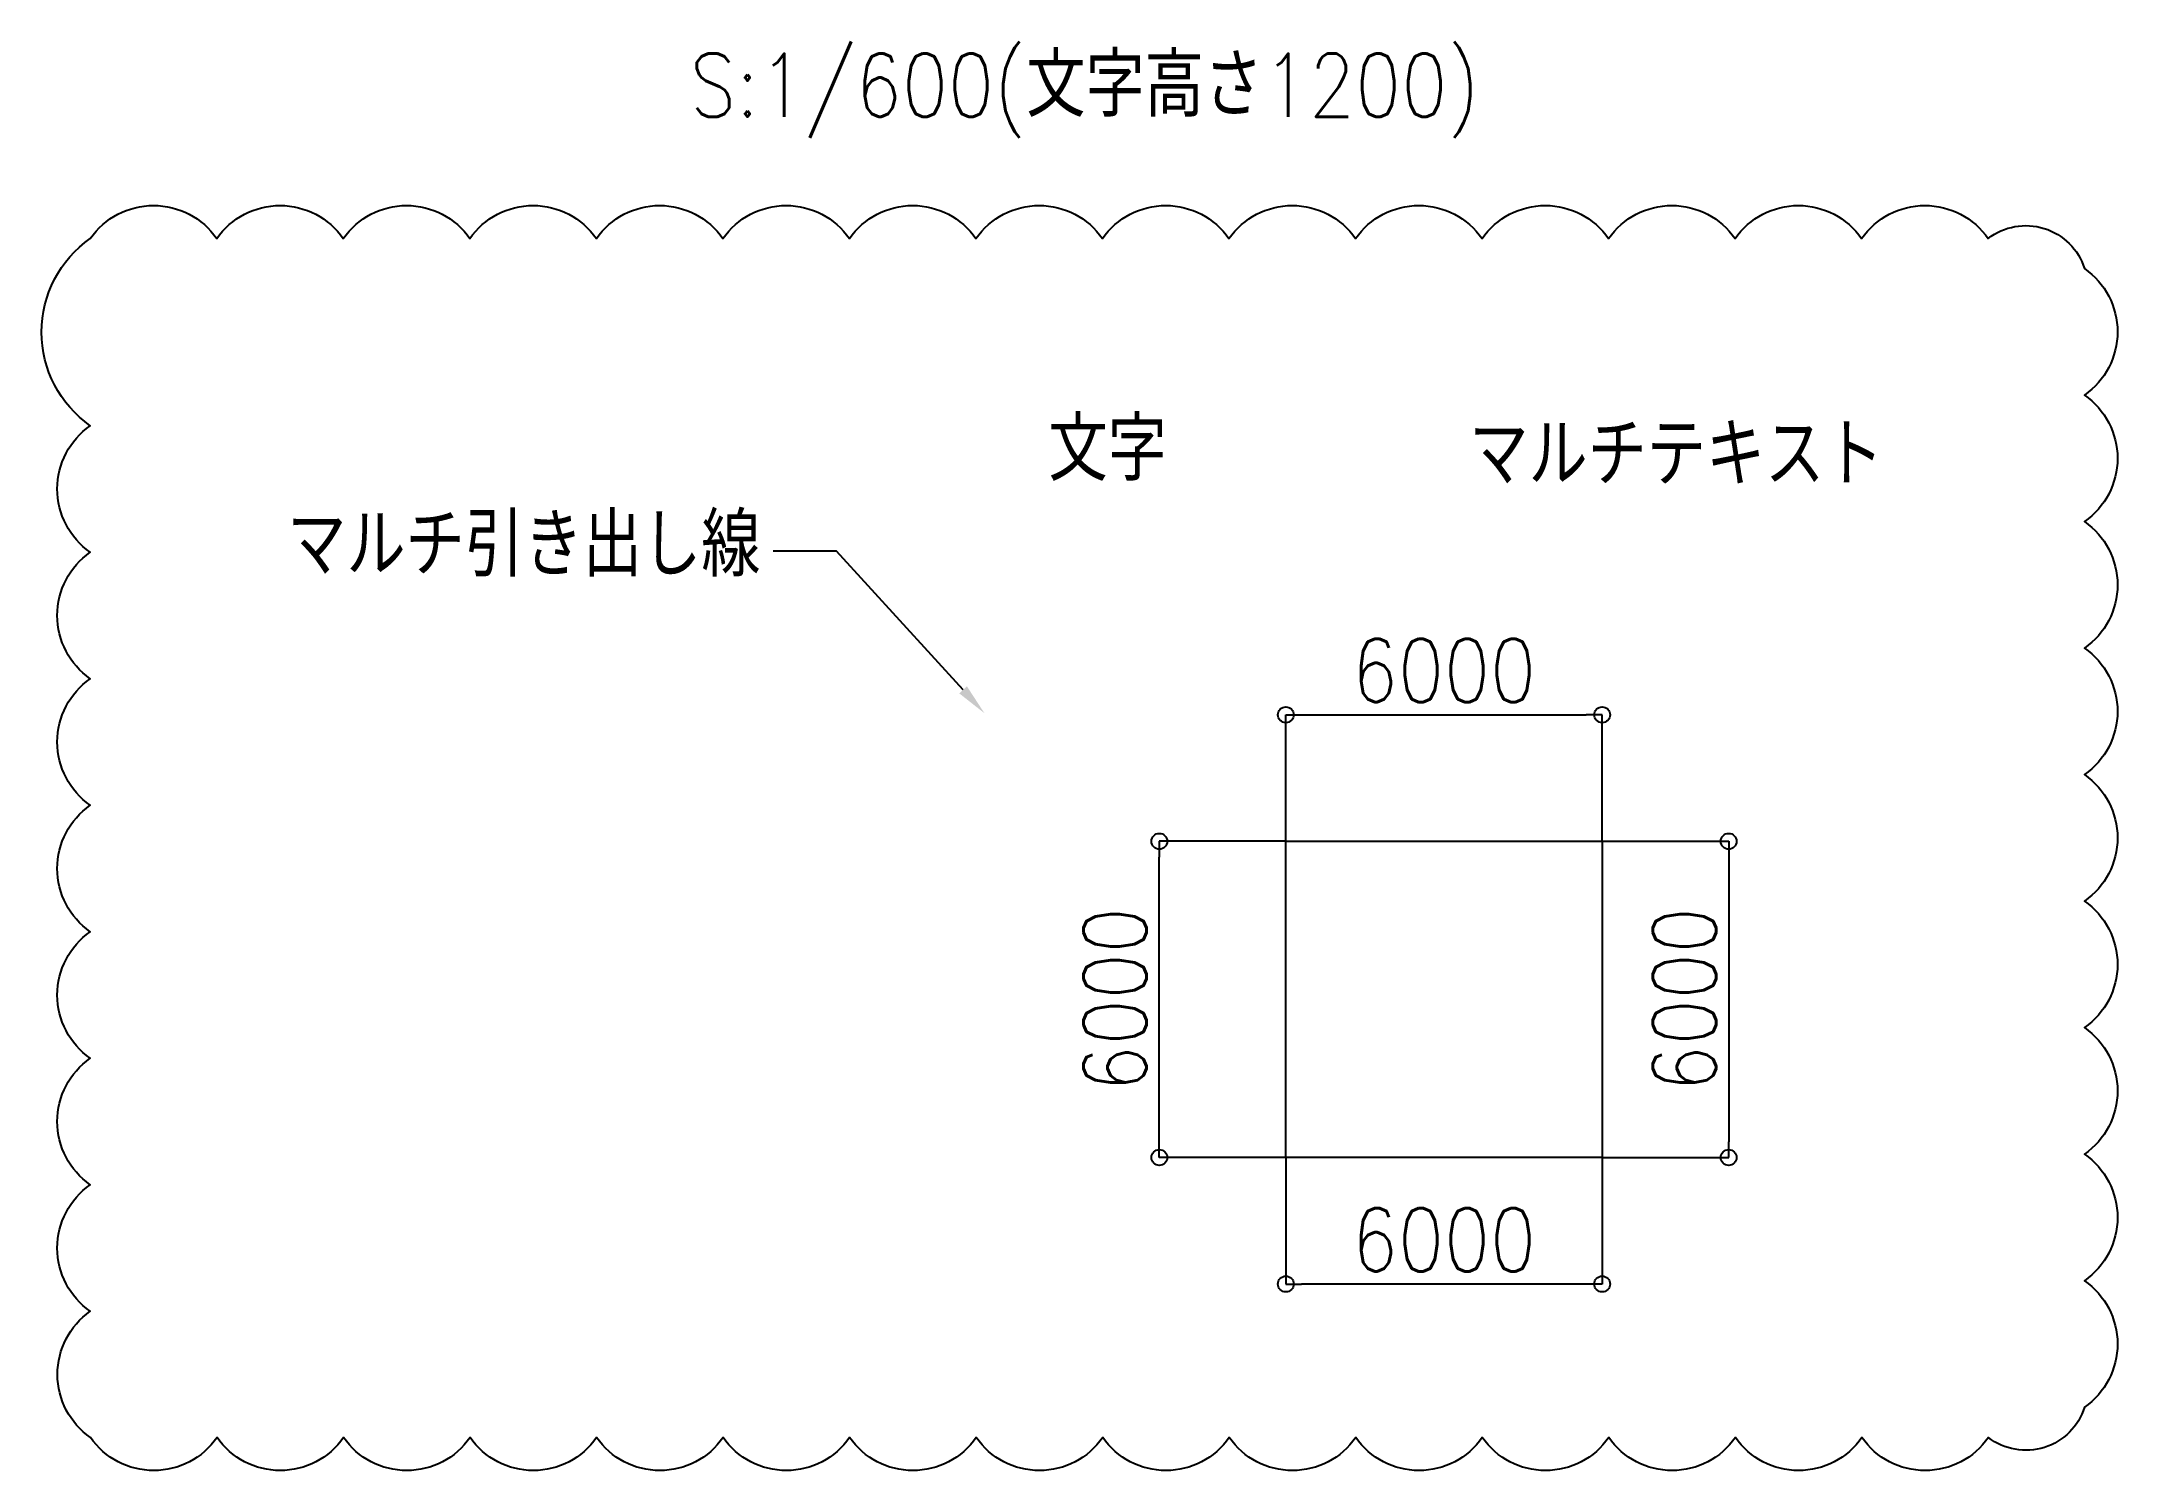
# Model space of a CAD drawing. Extents: x -102655 to 1332000, y -2014200 to 210463.
# Drawn here: x 23075 to 62453, y 96628 to 123736 of the extents above; entities that cross this region are included whole.
import ezdxf
from ezdxf import colors
from ezdxf.entities.mleader import LeaderData, LeaderLine
from ezdxf.enums import TextEntityAlignment as Align
from ezdxf.math import Vec2, Vec3

# ---------------------------------------------------------------- set-up
doc = ezdxf.new("R2010")
doc.units = 0
doc.header["$MEASUREMENT"] = 0
doc.layers.get('0').update_dxf_attribs({"color": 3, "linetype": 'CONTINUOUS'})
doc.layers.get('Defpoints').update_dxf_attribs({"color": 251, "linetype": 'CONTINUOUS'})
doc.styles.add('DRACAD', font='txt', dxfattribs={"width": 0.85, "bigfont": 'extfont2'})
doc.dimstyles.new('MYDIM', dxfattribs={"dimtxt": 120, "dimasz": 20, "dimexe": 1.25, "dimexo": 50, "dimgap": 50, "dimtad": 1, "dimdec": 4, "dimdsep": 46, "dimtxsty": 'DRACAD', "dimblk": 'ORIGIN', "dimcen": 2.5, "dimadec": 0, "dimazin": 0, "dimtfac": 1, "dimtdec": 4, "dimtmove": 0, "dimatfit": 3, "dimfxl": 1, "dimtolj": 1, "dimtzin": 0, "dimarcsym": 0})

msp = doc.modelspace()

# ---------------------------------------------------------------- texts
at = {"style": 'DRACAD', "width": 0.85}
for s, p in [('S:1/600(文字高さ1200)', (42862.61216, 122907.49675)), ('文字', (43298.2406, 116001.79592))]:
    msp.add_text(s, height=1200, dxfattribs=at).set_placement(p, align=Align.MIDDLE_CENTER)
at = {"insert": (54085.71662, 115901.79592), "char_height": 1200, "attachment_point": 5, "style": 'DRACAD'}
msp.add_mtext('マルチテキスト', dxfattribs=at)

# ---------------------------------------------------------------- blocks, each defined once
blk = doc.blocks.new('_ORIGIN')
at = {"color": 0, "linetype": 'ByBlock', "lineweight": -2}
blk.add_line((0, 0), (-1, 0), dxfattribs=at)
blk.add_circle((0, 0), 0.5, dxfattribs=at)
blk = doc.blocks.new('*D7897')
at = {"color": 0, "lineweight": -2}
for p, q in [((46678, 108564), (44278, 108564)), ((44278, 102864), (44278, 108264)), ((46678, 102564), (44278, 102564))]:
    blk.add_line(p, q, dxfattribs=at)
at = {"layer": 'Defpoints', "color": 0}
for p in [(44278, 108564), (46678, 108564), (46678, 102564)]:
    blk.add_point(p, dxfattribs=at)
at = {"color": 0, "linetype": 'ByBlock', "lineweight": -2, "xscale": 300, "yscale": 300, "zscale": 300}
for p, rotation in [((44278, 108564), 90), ((44278, 102564), 270)]:
    blk.add_blockref('_ORIGIN', p, dxfattribs=dict(at, rotation=rotation))
at = {"color": 0, "insert": (43438, 105564), "char_height": 1200, "attachment_point": 5, "rotation": 90, "style": 'DRACAD'}
blk.add_mtext('\\A1;6000', dxfattribs=at)
blk = doc.blocks.new('*D7898')
at = {"color": 0, "lineweight": -2}
for p, q in [((46678, 102564), (46678, 100164)), ((52678, 102564), (52678, 100164)), ((52378, 100164), (46978, 100164))]:
    blk.add_line(p, q, dxfattribs=at)
at = {"layer": 'Defpoints', "color": 0}
for p in [(46678, 102564), (52678, 102564), (46678, 100164)]:
    blk.add_point(p, dxfattribs=at)
at = {"color": 0, "linetype": 'ByBlock', "lineweight": -2, "xscale": 300, "yscale": 300, "zscale": 300, "rotation": 180}
blk.add_blockref('_ORIGIN', (46678, 100164), dxfattribs=at)
at = {"color": 0, "linetype": 'ByBlock', "lineweight": -2, "xscale": 300, "yscale": 300, "zscale": 300}
blk.add_blockref('_ORIGIN', (52678, 100164), dxfattribs=at)
at = {"color": 0, "insert": (49678, 101004), "char_height": 1200, "attachment_point": 5, "style": 'DRACAD'}
blk.add_mtext('\\A1;6000', dxfattribs=at)
blk = doc.blocks.new('*D7899')
at = {"color": 0, "lineweight": -2}
for p, q in [((52678, 108564), (55078, 108564)), ((55078, 108264), (55078, 102864)), ((52678, 102564), (55078, 102564))]:
    blk.add_line(p, q, dxfattribs=at)
at = {"layer": 'Defpoints', "color": 0}
for p in [(52678, 108564), (52678, 102564), (55078, 102564)]:
    blk.add_point(p, dxfattribs=at)
at = {"color": 0, "linetype": 'ByBlock', "lineweight": -2, "xscale": 300, "yscale": 300, "zscale": 300}
for p, rotation in [((55078, 108564), 90), ((55078, 102564), 270)]:
    blk.add_blockref('_ORIGIN', p, dxfattribs=dict(at, rotation=rotation))
at = {"color": 0, "insert": (54238, 105564), "char_height": 1200, "attachment_point": 5, "rotation": 90, "style": 'DRACAD'}
blk.add_mtext('\\A1;6000', dxfattribs=at)
blk = doc.blocks.new('*D7900')
at = {"color": 0, "lineweight": -2}
for p, q in [((46678, 108564), (46678, 110964)), ((46978, 110964), (52378, 110964)), ((52678, 108564), (52678, 110964))]:
    blk.add_line(p, q, dxfattribs=at)
at = {"layer": 'Defpoints', "color": 0}
for p in [(52678, 110964), (46678, 108564), (52678, 108564)]:
    blk.add_point(p, dxfattribs=at)
at = {"color": 0, "linetype": 'ByBlock', "lineweight": -2, "xscale": 300, "yscale": 300, "zscale": 300, "rotation": 180}
blk.add_blockref('_ORIGIN', (46678, 110964), dxfattribs=at)
at = {"color": 0, "linetype": 'ByBlock', "lineweight": -2, "xscale": 300, "yscale": 300, "zscale": 300}
blk.add_blockref('_ORIGIN', (52678, 110964), dxfattribs=at)
at = {"color": 0, "insert": (49678, 111804), "char_height": 1200, "attachment_point": 5, "style": 'DRACAD'}
blk.add_mtext('\\A1;6000', dxfattribs=at)

# ---------------------------------------------------------------- dimensions: what is measured, and where the dimension line sits
for base, p1, p2, angle, picture, middle in [((52678.21738, 110964.17204), (46678.21738, 108564.17204), (52678.21738, 108564.17204), 180, '*D7900', (49678.21738, 111804.17204)), ((44278.21738, 108564.17204), (46678.21738, 102564.17204), (46678.21738, 108564.17204), 270, '*D7897', (43438.21738, 105564.17204)), ((55078.21738, 102564.17204), (52678.21738, 108564.17204), (52678.21738, 102564.17204), 90, '*D7899', (54238.21738, 105564.17204))]:
    dim = msp.add_linear_dim(base=base, p1=p1, p2=p2, angle=angle, dimstyle='MYDIM', override={"dimtxt": 1200, "dimasz": 300, "dimexe": 0, "dimexo": 0, "dimgap": 240, "dimtad": 1, "dimjust": 0, "dimtmove": 0})
    dim.commit()
    dim.dimension.update_dxf_attribs({"geometry": picture, "text_midpoint": middle})
dim = msp.add_linear_dim(base=(46678.21738, 100164.17204), p1=(52678.21738, 102564.17204), p2=(46678.21738, 102564.17204), dimstyle='MYDIM', override={"dimtxt": 1200, "dimasz": 300, "dimexe": 0, "dimexo": 0, "dimgap": 240, "dimtad": 1, "dimjust": 0, "dimtmove": 0})
dim.commit()
dim.dimension.update_dxf_attribs({"geometry": '*D7898', "text_midpoint": (49678.21738, 101004.17204)})

# ---------------------------------------------------------------- linework, layer by layer
msp.add_lwpolyline([(24000, 120000, -0.5206), (26400, 120000, -0.5206), (28800, 120000, -0.5206), (31200, 120000, -0.5206), (33600, 120000, -0.5206), (36000, 120000, -0.5206), (38400, 120000, -0.5206), (40800, 120000, -0.5206), (43200, 120000, -0.5206), (45600, 120000, -0.5206), (48000, 120000, -0.5206), (50400, 120000, -0.5206), (52800, 120000, -0.5206), (55200, 120000, -0.5206), (57600, 120000, -0.5206), (60000, 120000, -0.5206), (61828.38955, 119428.38955, -0.5206), (61828.38955, 117028.38955, -0.5206), (61828.38955, 114628.38955, -0.5206), (61828.38955, 112228.38955, -0.5206), (61828.38955, 109828.38955, -0.5206), (61828.38955, 107428.38955, -0.5206), (61828.38955, 105028.38955, -0.5206), (61828.38955, 102628.38955, -0.5206), (61828.38955, 100228.38955, -0.5206), (61828.38955, 97828.38955, -0.5206), (60004.50415, 97252.27496, -0.5206), (57604.50415, 97252.27496, -0.5206), (55204.50415, 97252.27496, -0.5206), (52804.50415, 97252.27496, -0.5206), (50404.50415, 97252.27496, -0.5206), (48004.50415, 97252.27496, -0.5206), (45604.50415, 97252.27496, -0.5206), (43204.50415, 97252.27496, -0.5206), (40804.50415, 97252.27496, -0.5206), (38404.50415, 97252.27496, -0.5206), (36004.50415, 97252.27496, -0.5206), (33604.50415, 97252.27496, -0.5206), (31204.50415, 97252.27496, -0.5206), (28804.50415, 97252.27496, -0.5206), (26404.50415, 97252.27496, -0.5206), (24004.50415, 97252.27496, -0.5206), (24000, 99647.77081, -0.5206), (24000, 102047.77081, -0.5206), (24000, 104447.77081, -0.5206), (24000, 106847.77081, -0.5206), (24000, 109247.77081, -0.5206), (24000, 111647.77081, -0.5206), (24000, 114047.77081, -0.5206), (24000, 116447.77081, -0.5206), (24000, 120000, -0.5206)], format="xyb", close=True)
msp.add_lwpolyline([(46678.21738, 108564.17204), (52678.21738, 108564.17204), (52678.21738, 102564.17204), (46678.21738, 102564.17204)], close=True)

msp.set_redraw_order([(e.dxf.handle, doc.entitydb.next_handle()) for e in msp.query("TEXT MTEXT ATTDEF DIMENSION ARC_DIMENSION")])  # texts and dimensions are drawn at this point

# ---------------------------------------------------------------- leaders
ml = msp.add_multileader_mtext('Standard')
ml.set_content('マルチ引き出し線', style='DRACAD')
ml.set_leader_properties()
ml.build(insert=Vec2(0, 0))
ml.multileader.update_dxf_attribs({"dogleg_length": 1200, "arrow_head_size": 600})
ctx = ml.context
ctx.base_point, ctx.char_height, ctx.arrow_head_size, ctx.landing_gap_size, ctx.plane_origin = Vec3(27054.20637, 114067.03119), 1200, 600, 240, Vec3(-4955270.29865, 8976485.77322)
ctx.text_align_type = 2
notes = []
notes.append((ctx, [(0, (1, 1, 0), (38152.20637, 114067.03119), (-1, 0), 1200, [(0, [(40961.11599, 110993.40008)], 0, [])])]))
ctx.mtext.insert, ctx.mtext.alignment = Vec3(36712.20637, 114787.03119), 3
for ctx, leaders in notes:
    for number, flags, end, landing, length, lines in leaders:
        leader = LeaderData()
        leader.index, (leader.has_last_leader_line, leader.has_dogleg_vector, leader.attachment_direction) = number, flags
        leader.last_leader_point, leader.dogleg_vector, leader.dogleg_length = Vec3(end), Vec3(landing), length
        for number, points, colour, breaks in lines:
            line = LeaderLine()
            line.index, line.vertices, line.color, line.breaks = number, Vec3.list(points), colors.encode_raw_color(colour), breaks
            leader.lines.append(line)
        ctx.leaders.append(leader)

doc.saveas('drawing.dxf')
